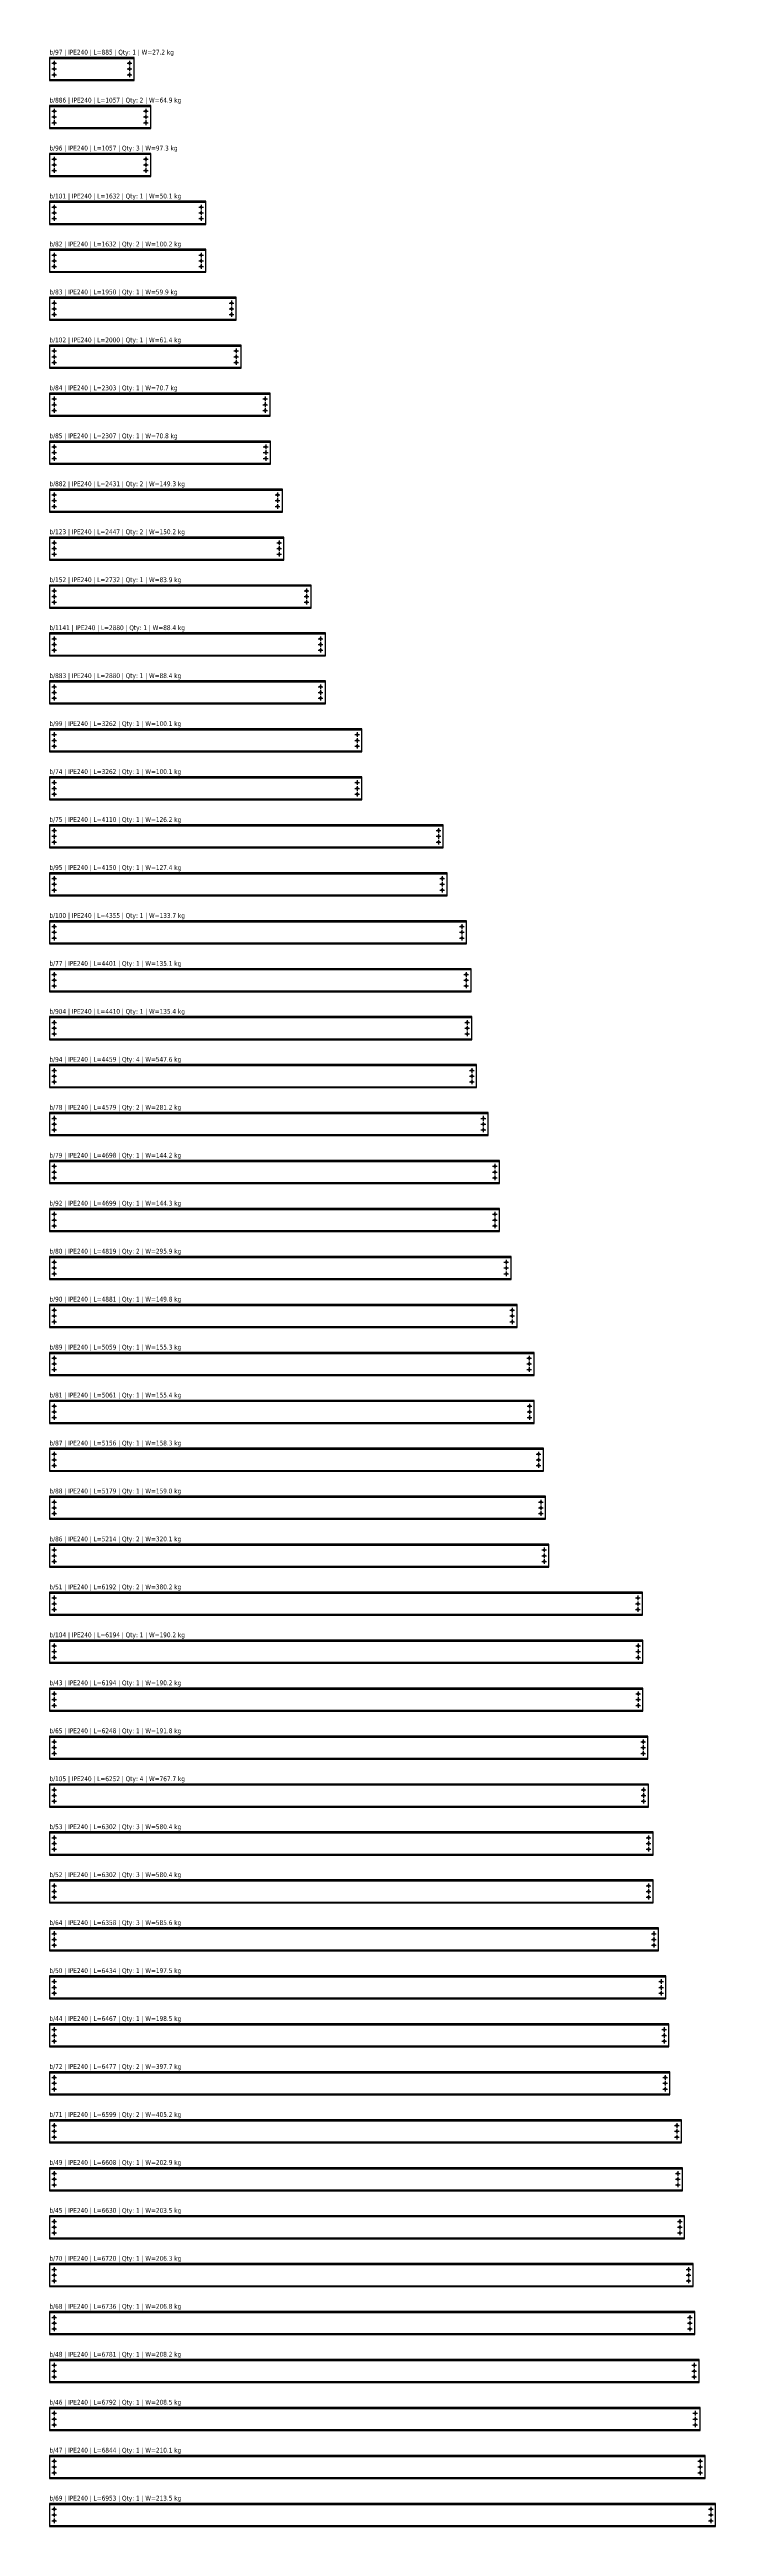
# Model space of a CAD drawing. Header units: millimetres. Extents: x 0 to 240831, y 0 to 45222.
# Drawn here: x 35000 to 41953, y 16000 to 41822 of the extents above; entities that cross this region are included whole.
import ezdxf
from ezdxf.enums import TextEntityAlignment as Align

# ---------------------------------------------------------------- set-up
doc = ezdxf.new("R2010")
doc.units = ezdxf.units.MM
doc.header["$LTSCALE"] = 1000
for name, color, linetype in [('IPE240', 2, 'Continuous'), ('PERFORACIONES', 1, 'Continuous'), ('TXT_GEN', 3, 'Continuous')]:
    doc.layers.add(name, color=color, linetype=linetype)
doc.styles.add('VERDNA', font='verdana.ttf', dxfattribs={"width": 0.8})

# ---------------------------------------------------------------- blocks, each defined once
blk = doc.blocks.new('D19')
at = {"layer": 'PERFORACIONES', "linetype": 'ByBlock'}
for p, q in [((-24.5, 0), (24.5, 0)), ((0, 24.5), (0, -24.5))]:
    blk.add_line(p, q, dxfattribs=at)
blk.add_circle((0, 0), 9.5, dxfattribs=at)

msp = doc.modelspace()

# ---------------------------------------------------------------- linework, layer by layer
at = {"layer": 'IPE240'}
for p, q in [((35000, 41730), (35885, 41730)), ((35000, 41510), (35885, 41510)), ((35000, 41230), (36057, 41230)), ((35000, 41010), (36057, 41010)), ((35000, 40730), (36057, 40730)), ((35000, 40510), (36057, 40510)), ((35000, 40230), (36632, 40230)), ((35000, 40010), (36632, 40010)), ((35000, 39730), (36632, 39730)), ((35000, 39510), (36632, 39510)), ((35000, 39230), (36950, 39230)), ((35000, 39010), (36950, 39010)), ((35000, 38730), (37000, 38730)), ((35000, 38510), (37000, 38510)), ((35000, 38230), (37303, 38230)), ((35000, 38010), (37303, 38010)), ((35000, 37730), (37307, 37730)), ((35000, 37510), (37307, 37510)), ((35000, 37230), (37431, 37230)), ((35000, 37010), (37431, 37010)), ((35000, 36730), (37447, 36730)), ((35000, 36510), (37447, 36510)), ((35000, 36230), (37732, 36230)), ((35000, 36010), (37732, 36010)), ((35000, 35730), (37880, 35730)), ((35000, 35510), (37880, 35510)), ((35000, 35230), (37880, 35230)), ((35000, 35010), (37880, 35010)), ((35000, 34730), (38262, 34730)), ((35000, 34510), (38262, 34510)), ((35000, 34230), (38262, 34230)), ((35000, 34010), (38262, 34010)), ((35000, 33730), (39110, 33730)), ((35000, 33510), (39110, 33510)), ((35000, 33230), (39150, 33230)), ((35000, 33010), (39150, 33010)), ((35000, 32730), (39355, 32730)), ((35000, 32510), (39355, 32510)), ((35000, 32230), (39401, 32230)), ((35000, 32010), (39401, 32010)), ((35000, 31730), (39410, 31730)), ((35000, 31510), (39410, 31510)), ((35000, 31230), (39459, 31230)), ((35000, 31010), (39459, 31010)), ((35000, 30730), (39579, 30730)), ((35000, 30510), (39579, 30510)), ((35000, 30230), (39698, 30230)), ((35000, 30010), (39698, 30010)), ((35000, 29730), (39699, 29730)), ((35000, 29510), (39699, 29510)), ((35000, 29230), (39819, 29230)), ((35000, 29010), (39819, 29010)), ((35000, 28730), (39881, 28730)), ((35000, 28510), (39881, 28510)), ((35000, 28230), (40059, 28230)), ((35000, 28010), (40059, 28010)), ((35000, 27730), (40061, 27730)), ((35000, 27510), (40061, 27510)), ((35000, 27230), (40156, 27230)), ((35000, 27010), (40156, 27010)), ((35000, 26730), (40179, 26730)), ((35000, 26510), (40179, 26510)), ((35000, 26230), (40214, 26230)), ((35000, 26010), (40214, 26010)), ((35000, 25730), (41192, 25730)), ((35000, 25510), (41192, 25510)), ((35000, 25230), (41194, 25230)), ((35000, 25010), (41194, 25010)), ((35000, 24730), (41194, 24730)), ((35000, 24510), (41194, 24510)), ((35000, 24230), (41248, 24230)), ((35000, 24010), (41248, 24010)), ((35000, 23730), (41252, 23730)), ((35000, 23510), (41252, 23510)), ((35000, 23230), (41302, 23230)), ((35000, 23010), (41302, 23010)), ((35000, 22730), (41302, 22730)), ((35000, 22510), (41302, 22510)), ((35000, 22230), (41358, 22230)), ((35000, 22010), (41358, 22010)), ((35000, 21730), (41434, 21730)), ((35000, 21510), (41434, 21510)), ((35000, 21230), (41467, 21230)), ((35000, 21010), (41467, 21010)), ((35000, 20730), (41477, 20730)), ((35000, 20510), (41477, 20510)), ((35000, 20230), (41599, 20230)), ((35000, 20010), (41599, 20010)), ((35000, 19730), (41608, 19730)), ((35000, 19510), (41608, 19510)), ((35000, 19230), (41630, 19230)), ((35000, 19010), (41630, 19010)), ((35000, 18730), (41720, 18730)), ((35000, 18510), (41720, 18510)), ((35000, 18230), (41736, 18230)), ((35000, 18010), (41736, 18010)), ((35000, 17730), (41781, 17730)), ((35000, 17510), (41781, 17510)), ((35000, 17230), (41792, 17230)), ((35000, 17010), (41792, 17010)), ((35000, 16730), (41844, 16730)), ((35000, 16510), (41844, 16510)), ((35000, 16230), (41953, 16230)), ((35000, 16010), (41953, 16010))]:
    msp.add_line(p, q, dxfattribs=at)
for points in [[(35000, 41500), (35885, 41500), (35885, 41740), (35000, 41740)], [(35000, 41000), (36057, 41000), (36057, 41240), (35000, 41240)], [(35000, 40500), (36057, 40500), (36057, 40740), (35000, 40740)], [(35000, 40000), (36632, 40000), (36632, 40240), (35000, 40240)], [(35000, 39500), (36632, 39500), (36632, 39740), (35000, 39740)], [(35000, 39000), (36950, 39000), (36950, 39240), (35000, 39240)], [(35000, 38500), (37000, 38500), (37000, 38740), (35000, 38740)], [(35000, 38000), (37303, 38000), (37303, 38240), (35000, 38240)], [(35000, 37500), (37307, 37500), (37307, 37740), (35000, 37740)], [(35000, 37000), (37431, 37000), (37431, 37240), (35000, 37240)], [(35000, 36500), (37447, 36500), (37447, 36740), (35000, 36740)], [(35000, 36000), (37732, 36000), (37732, 36240), (35000, 36240)], [(35000, 35500), (37880, 35500), (37880, 35740), (35000, 35740)], [(35000, 35000), (37880, 35000), (37880, 35240), (35000, 35240)], [(35000, 34500), (38262, 34500), (38262, 34740), (35000, 34740)], [(35000, 34000), (38262, 34000), (38262, 34240), (35000, 34240)], [(35000, 33500), (39110, 33500), (39110, 33740), (35000, 33740)], [(35000, 33000), (39150, 33000), (39150, 33240), (35000, 33240)], [(35000, 32500), (39355, 32500), (39355, 32740), (35000, 32740)], [(35000, 32000), (39401, 32000), (39401, 32240), (35000, 32240)], [(35000, 31500), (39410, 31500), (39410, 31740), (35000, 31740)], [(35000, 31000), (39459, 31000), (39459, 31240), (35000, 31240)], [(35000, 30500), (39579, 30500), (39579, 30740), (35000, 30740)], [(35000, 30000), (39698, 30000), (39698, 30240), (35000, 30240)], [(35000, 29500), (39699, 29500), (39699, 29740), (35000, 29740)], [(35000, 29000), (39819, 29000), (39819, 29240), (35000, 29240)], [(35000, 28500), (39881, 28500), (39881, 28740), (35000, 28740)], [(35000, 28000), (40059, 28000), (40059, 28240), (35000, 28240)], [(35000, 27500), (40061, 27500), (40061, 27740), (35000, 27740)], [(35000, 27000), (40156, 27000), (40156, 27240), (35000, 27240)], [(35000, 26500), (40179, 26500), (40179, 26740), (35000, 26740)], [(35000, 26000), (40214, 26000), (40214, 26240), (35000, 26240)], [(35000, 25500), (41192, 25500), (41192, 25740), (35000, 25740)], [(35000, 25000), (41194, 25000), (41194, 25240), (35000, 25240)], [(35000, 24500), (41194, 24500), (41194, 24740), (35000, 24740)], [(35000, 24000), (41248, 24000), (41248, 24240), (35000, 24240)], [(35000, 23500), (41252, 23500), (41252, 23740), (35000, 23740)], [(35000, 23000), (41302, 23000), (41302, 23240), (35000, 23240)], [(35000, 22500), (41302, 22500), (41302, 22740), (35000, 22740)], [(35000, 22000), (41358, 22000), (41358, 22240), (35000, 22240)], [(35000, 21500), (41434, 21500), (41434, 21740), (35000, 21740)], [(35000, 21000), (41467, 21000), (41467, 21240), (35000, 21240)], [(35000, 20500), (41477, 20500), (41477, 20740), (35000, 20740)], [(35000, 20000), (41599, 20000), (41599, 20240), (35000, 20240)], [(35000, 19500), (41608, 19500), (41608, 19740), (35000, 19740)], [(35000, 19000), (41630, 19000), (41630, 19240), (35000, 19240)], [(35000, 18500), (41720, 18500), (41720, 18740), (35000, 18740)], [(35000, 18000), (41736, 18000), (41736, 18240), (35000, 18240)], [(35000, 17500), (41781, 17500), (41781, 17740), (35000, 17740)], [(35000, 17000), (41792, 17000), (41792, 17240), (35000, 17240)], [(35000, 16500), (41844, 16500), (41844, 16740), (35000, 16740)], [(35000, 16000), (41953, 16000), (41953, 16240), (35000, 16240)]]:
    msp.add_lwpolyline(points, close=True, dxfattribs=at)

# ---------------------------------------------------------------- block references
for p in [(35050, 41680), (35050, 41620), (35050, 41560), (35835, 41680), (35835, 41620), (35835, 41560), (35050, 41180), (35050, 41120), (35050, 41060), (36007, 41180), (36007, 41120), (36007, 41060), (35050, 40680), (35050, 40620), (35050, 40560), (36007, 40680), (36007, 40620), (36007, 40560), (35050, 40180), (35050, 40120), (35050, 40060), (36582, 40180), (36582, 40120), (36582, 40060), (35050, 39680), (35050, 39620), (35050, 39560), (36582, 39680), (36582, 39620), (36582, 39560), (35050, 39180), (35050, 39120), (35050, 39060), (36900, 39180), (36900, 39120), (36900, 39060), (35050, 38680), (35050, 38620), (35050, 38560), (36950, 38680), (36950, 38620), (36950, 38560), (35050, 38180), (35050, 38120), (35050, 38060), (37253, 38180), (37253, 38120), (37253, 38060), (35050, 37680), (37257, 37680), (35050, 37620), (35050, 37560), (37257, 37620), (37257, 37560), (35050, 37180), (37381, 37180), (35050, 37120), (35050, 37060), (37381, 37120), (37381, 37060), (35050, 36680), (37397, 36680), (35050, 36620), (35050, 36560), (37397, 36620), (37397, 36560), (35050, 36180), (37682, 36180), (35050, 36120), (35050, 36060), (37682, 36120), (37682, 36060), (35050, 35680), (35050, 35620), (37830, 35680), (37830, 35620), (35050, 35560), (37830, 35560), (35050, 35180), (35050, 35120), (37830, 35180), (37830, 35120), (35050, 35060), (37830, 35060), (35050, 34680), (35050, 34620), (38212, 34680), (38212, 34620), (35050, 34560), (38212, 34560), (35050, 34180), (35050, 34120), (38212, 34180), (38212, 34120), (35050, 34060), (38212, 34060), (35050, 33680), (35050, 33620), (35050, 33560), (39060, 33680), (39060, 33620), (39060, 33560), (35050, 33180), (35050, 33120), (35050, 33060), (39100, 33180), (39100, 33120), (39100, 33060), (35050, 32680), (35050, 32620), (35050, 32560), (39305, 32680), (39305, 32620), (39305, 32560), (35050, 32180), (35050, 32120), (35050, 32060), (39351, 32180), (39351, 32120), (39351, 32060), (35050, 31680), (35050, 31620), (35050, 31560), (39360, 31680), (39360, 31620), (39360, 31560), (35050, 31180), (35050, 31120), (35050, 31060), (39409, 31180), (39409, 31120), (39409, 31060), (35050, 30680), (35050, 30620), (35050, 30560), (39529, 30680), (39529, 30620), (39529, 30560), (35050, 30180), (35050, 30120), (35050, 30060), (39648, 30180), (39648, 30120), (39648, 30060), (35050, 29680), (39649, 29680), (35050, 29620), (35050, 29560), (39649, 29620), (39649, 29560), (35050, 29180), (39769, 29180), (35050, 29120), (35050, 29060), (39769, 29120), (39769, 29060), (35050, 28680), (39831, 28680), (35050, 28620), (35050, 28560), (39831, 28620), (39831, 28560), (35050, 28180), (40009, 28180), (35050, 28120), (35050, 28060), (40009, 28120), (40009, 28060), (35050, 27680), (35050, 27620), (40011, 27680), (40011, 27620), (35050, 27560), (40011, 27560), (35050, 27180), (35050, 27120), (40106, 27180), (40106, 27120), (35050, 27060), (40106, 27060), (35050, 26680), (35050, 26620), (40129, 26680), (40129, 26620), (35050, 26560), (40129, 26560), (35050, 26180), (35050, 26120), (35050, 26060), (40164, 26180), (40164, 26120), (40164, 26060), (35050, 25680), (35050, 25620), (35050, 25560), (41142, 25680), (41142, 25620), (41142, 25560), (35050, 25180), (35050, 25120), (35050, 25060), (41144, 25180), (41144, 25120), (41144, 25060), (35050, 24680), (35050, 24620), (35050, 24560), (41144, 24680), (41144, 24620), (41144, 24560), (35050, 24180), (35050, 24120), (35050, 24060), (41198, 24180), (41198, 24120), (41198, 24060), (35050, 23680), (35050, 23620), (35050, 23560), (41202, 23680), (41202, 23620), (41202, 23560), (35050, 23180), (35050, 23120), (35050, 23060), (41252, 23180), (41252, 23120), (41252, 23060), (35050, 22680), (35050, 22620), (35050, 22560), (41252, 22680), (41252, 22620), (41252, 22560), (35050, 22180), (35050, 22120), (35050, 22060), (41308, 22180), (41308, 22120), (41308, 22060), (35050, 21680), (41384, 21680), (35050, 21620), (35050, 21560), (41384, 21620), (41384, 21560), (35050, 21180), (41417, 21180), (35050, 21120), (35050, 21060), (41417, 21120), (41417, 21060), (35050, 20680), (41427, 20680), (35050, 20620), (35050, 20560), (41427, 20620), (41427, 20560), (35050, 20180), (35050, 20120), (41549, 20180), (41549, 20120), (35050, 20060), (41549, 20060), (35050, 19680), (35050, 19620), (41558, 19680), (41558, 19620), (35050, 19560), (41558, 19560), (35050, 19180), (35050, 19120), (41580, 19180), (41580, 19120), (35050, 19060), (41580, 19060), (35050, 18680), (35050, 18620), (41670, 18680), (41670, 18620), (35050, 18560), (41670, 18560), (35050, 18180), (35050, 18120), (35050, 18060), (41686, 18180), (41686, 18120), (41686, 18060), (35050, 17680), (35050, 17620), (35050, 17560), (41731, 17680), (41731, 17620), (41731, 17560), (35050, 17180), (35050, 17120), (35050, 17060), (41742, 17180), (41742, 17120), (41742, 17060), (35050, 16680), (35050, 16620), (35050, 16560), (41794, 16680), (41794, 16620), (41794, 16560), (35050, 16180), (35050, 16120), (35050, 16060), (41903, 16180), (41903, 16120), (41903, 16060)]:
    msp.add_blockref('D19', p, dxfattribs=at)

# ---------------------------------------------------------------- texts
at = {"layer": 'TXT_GEN', "style": 'VERDNA', "width": 0.8}
for s, p in [('b/97 | IPE240 | L=885 | Qty: 1 | W=27.2 kg', (35000, 41755)), ('b/886 | IPE240 | L=1057 | Qty: 2 | W=64.9 kg', (35000, 41255)), ('b/96 | IPE240 | L=1057 | Qty: 3 | W=97.3 kg', (35000, 40755)), ('b/101 | IPE240 | L=1632 | Qty: 1 | W=50.1 kg', (35000, 40255)), ('b/82 | IPE240 | L=1632 | Qty: 2 | W=100.2 kg', (35000, 39755)), ('b/83 | IPE240 | L=1950 | Qty: 1 | W=59.9 kg', (35000, 39255)), ('b/102 | IPE240 | L=2000 | Qty: 1 | W=61.4 kg', (35000, 38755)), ('b/84 | IPE240 | L=2303 | Qty: 1 | W=70.7 kg', (35000, 38255)), ('b/85 | IPE240 | L=2307 | Qty: 1 | W=70.8 kg', (35000, 37755)), ('b/882 | IPE240 | L=2431 | Qty: 2 | W=149.3 kg', (35000, 37255)), ('b/123 | IPE240 | L=2447 | Qty: 2 | W=150.2 kg', (35000, 36755)), ('b/152 | IPE240 | L=2732 | Qty: 1 | W=83.9 kg', (35000, 36255)), ('b/1141 | IPE240 | L=2880 | Qty: 1 | W=88.4 kg', (35000, 35755)), ('b/883 | IPE240 | L=2880 | Qty: 1 | W=88.4 kg', (35000, 35255)), ('b/99 | IPE240 | L=3262 | Qty: 1 | W=100.1 kg', (35000, 34755)), ('b/74 | IPE240 | L=3262 | Qty: 1 | W=100.1 kg', (35000, 34255)), ('b/75 | IPE240 | L=4110 | Qty: 1 | W=126.2 kg', (35000, 33755)), ('b/95 | IPE240 | L=4150 | Qty: 1 | W=127.4 kg', (35000, 33255)), ('b/100 | IPE240 | L=4355 | Qty: 1 | W=133.7 kg', (35000, 32755)), ('b/77 | IPE240 | L=4401 | Qty: 1 | W=135.1 kg', (35000, 32255)), ('b/904 | IPE240 | L=4410 | Qty: 1 | W=135.4 kg', (35000, 31755)), ('b/94 | IPE240 | L=4459 | Qty: 4 | W=547.6 kg', (35000, 31255)), ('b/78 | IPE240 | L=4579 | Qty: 2 | W=281.2 kg', (35000, 30755)), ('b/79 | IPE240 | L=4698 | Qty: 1 | W=144.2 kg', (35000, 30255)), ('b/92 | IPE240 | L=4699 | Qty: 1 | W=144.3 kg', (35000, 29755)), ('b/80 | IPE240 | L=4819 | Qty: 2 | W=295.9 kg', (35000, 29255)), ('b/90 | IPE240 | L=4881 | Qty: 1 | W=149.8 kg', (35000, 28755)), ('b/89 | IPE240 | L=5059 | Qty: 1 | W=155.3 kg', (35000, 28255)), ('b/81 | IPE240 | L=5061 | Qty: 1 | W=155.4 kg', (35000, 27755)), ('b/87 | IPE240 | L=5156 | Qty: 1 | W=158.3 kg', (35000, 27255)), ('b/88 | IPE240 | L=5179 | Qty: 1 | W=159.0 kg', (35000, 26755)), ('b/86 | IPE240 | L=5214 | Qty: 2 | W=320.1 kg', (35000, 26255)), ('b/51 | IPE240 | L=6192 | Qty: 2 | W=380.2 kg', (35000, 25755)), ('b/104 | IPE240 | L=6194 | Qty: 1 | W=190.2 kg', (35000, 25255)), ('b/43 | IPE240 | L=6194 | Qty: 1 | W=190.2 kg', (35000, 24755)), ('b/65 | IPE240 | L=6248 | Qty: 1 | W=191.8 kg', (35000, 24255)), ('b/105 | IPE240 | L=6252 | Qty: 4 | W=767.7 kg', (35000, 23755)), ('b/53 | IPE240 | L=6302 | Qty: 3 | W=580.4 kg', (35000, 23255)), ('b/52 | IPE240 | L=6302 | Qty: 3 | W=580.4 kg', (35000, 22755)), ('b/64 | IPE240 | L=6358 | Qty: 3 | W=585.6 kg', (35000, 22255)), ('b/50 | IPE240 | L=6434 | Qty: 1 | W=197.5 kg', (35000, 21755)), ('b/44 | IPE240 | L=6467 | Qty: 1 | W=198.5 kg', (35000, 21255)), ('b/72 | IPE240 | L=6477 | Qty: 2 | W=397.7 kg', (35000, 20755)), ('b/71 | IPE240 | L=6599 | Qty: 2 | W=405.2 kg', (35000, 20255)), ('b/49 | IPE240 | L=6608 | Qty: 1 | W=202.9 kg', (35000, 19755)), ('b/45 | IPE240 | L=6630 | Qty: 1 | W=203.5 kg', (35000, 19255)), ('b/70 | IPE240 | L=6720 | Qty: 1 | W=206.3 kg', (35000, 18755)), ('b/68 | IPE240 | L=6736 | Qty: 1 | W=206.8 kg', (35000, 18255)), ('b/48 | IPE240 | L=6781 | Qty: 1 | W=208.2 kg', (35000, 17755)), ('b/46 | IPE240 | L=6792 | Qty: 1 | W=208.5 kg', (35000, 17255)), ('b/47 | IPE240 | L=6844 | Qty: 1 | W=210.1 kg', (35000, 16755)), ('b/69 | IPE240 | L=6953 | Qty: 1 | W=213.5 kg', (35000, 16255))]:
    msp.add_text(s, height=50, dxfattribs=at).set_placement(p, align=Align.BOTTOM_LEFT)

doc.saveas('drawing.dxf')
